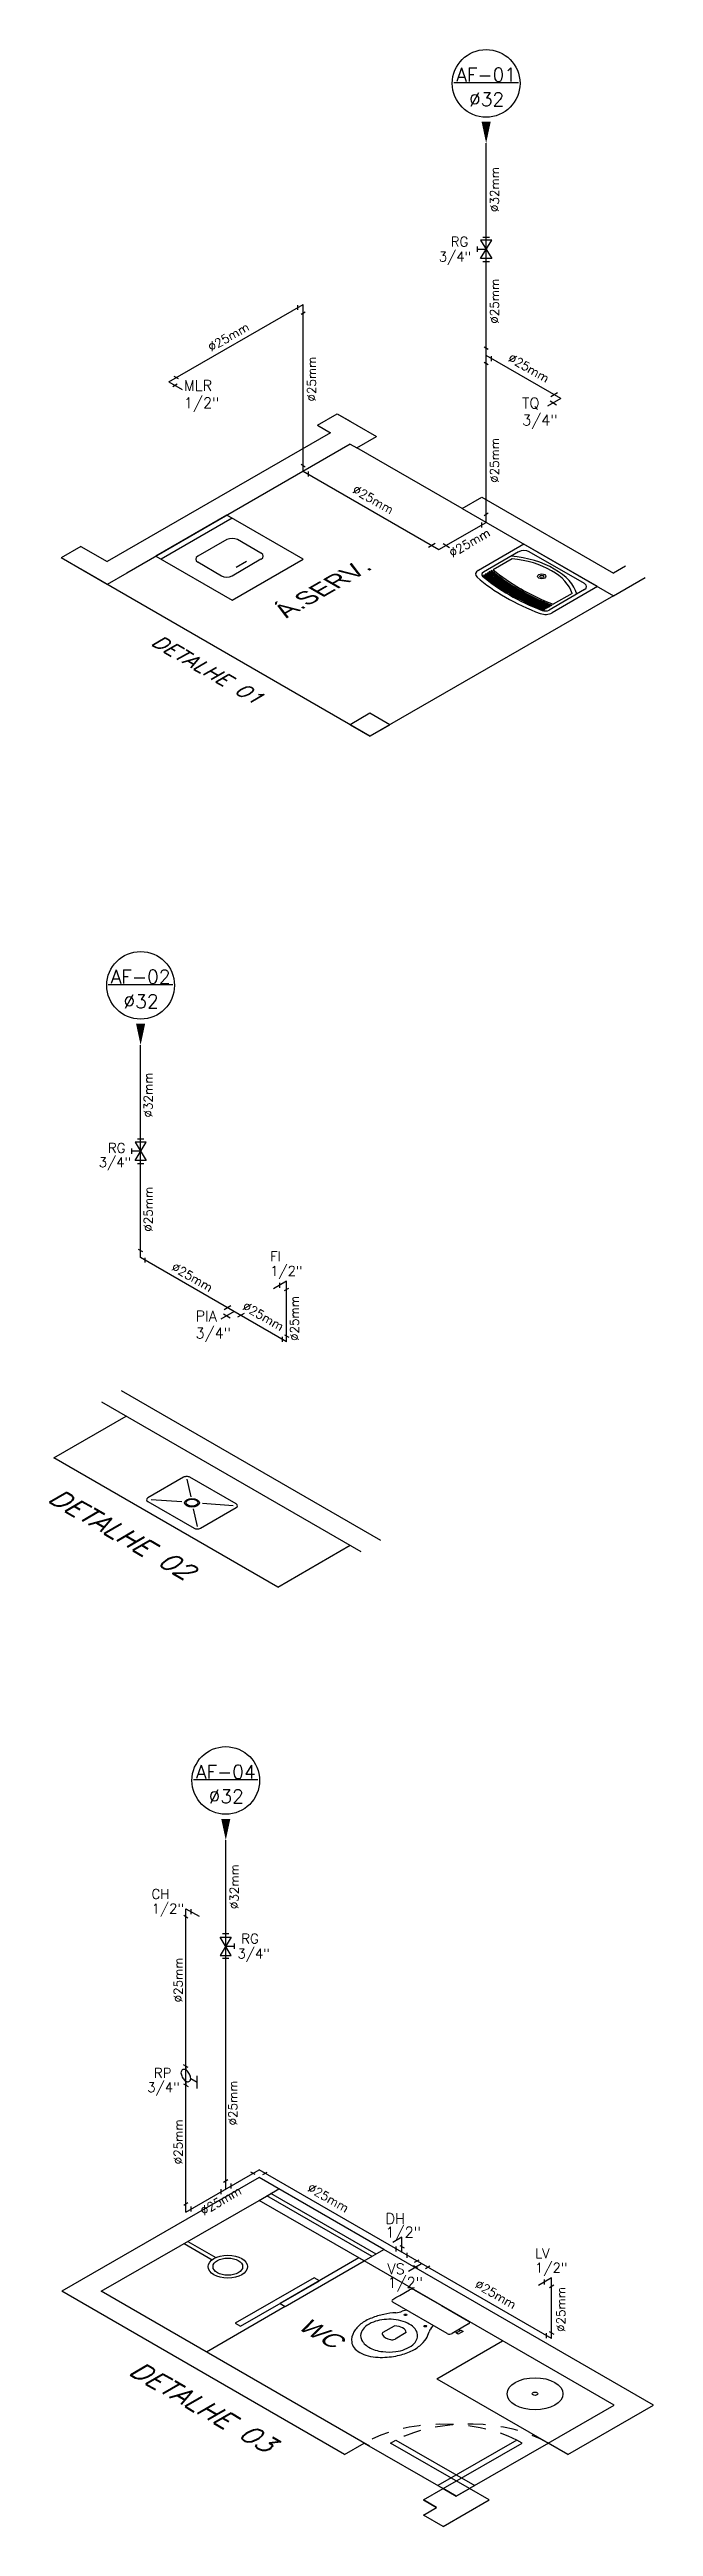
# Model space of a CAD drawing. Header units: millimetres. Extents: x 1936 to 2253, y 326 to 453.
# Drawn here: x 1961.42 to 1965.4, y 350.99 to 367.32 of the extents above; entities that cross this region are included whole.
import ezdxf
from ezdxf.enums import TextEntityAlignment as Align

# ---------------------------------------------------------------- set-up
doc = ezdxf.new("R2010")
doc.units = ezdxf.units.MM
doc.header["$LTSCALE"] = 0.5
doc.linetypes.add('DASHED2', pattern=[0.375, 0.25, -0.125])
for name, color, linetype in [('-HIDRO', 8, 'Continuous'), ('A-PEN-Y', 2, 'Continuous'), ('AF', 5, 'Continuous'), ('CONEXAO_AG_FRIA', 2, 'Continuous'), ('CONEXÃO_HIDRÁULICA', 2, 'Continuous'), ('Diametro', 2, 'Continuous'), ('Prumadas_L', 1, 'Continuous'), ('Prumadas_Q', 3, 'Continuous'), ('Prumadas_T', 2, 'Continuous')]:
    doc.layers.add(name, color=color, linetype=linetype)
doc.layers.add('E-PEN-C', color=4, linetype='Continuous', lineweight=15)
doc.styles.add('CARIMBO_DADOS', font='arial.ttf', dxfattribs={"height": 0.1})
doc.styles.add('ROMANS', font='romans')

msp = doc.modelspace()

# ---------------------------------------------------------------- texts
at = {"layer": 'CONEXAO_AG_FRIA', "style": 'ROMANS'}
for s, height, p in [('RG', 0.064, (1964.065, 366.022)), ('3/4"', 0.064, (1963.986, 365.923)), ('MLR', 0.07, (1962.307, 365.071)), ('1/2"', 0.07, (1962.307, 364.956)), ('TQ', 0.07, (1964.535, 364.955)), ('3/4"', 0.07, (1964.535, 364.843)), ('3/4"', 0.064, (1961.746, 359.954)), ('RG', 0.064, (1961.807, 360.048)), ('FI', 0.064, (1962.875, 359.334)), ('1/2"', 0.064, (1962.875, 359.238)), ('3/4"', 0.07, (1962.384, 358.825)), ('PIA', 0.07, (1962.384, 358.937)), ('CH', 0.064, (1962.094, 355.131)), ('1/2"', 0.064, (1962.094, 355.035)), ('3/4"', 0.064, (1962.66, 354.738)), ('RG', 0.064, (1962.685, 354.837)), ('RP', 0.064, (1962.11, 353.951)), ('3/4"', 0.064, (1962.066, 353.857)), ('DH', 0.07, (1963.635, 352.988)), ('1/2"', 0.07, (1963.635, 352.898)), ('LV', 0.064, (1964.62, 352.763)), ('VS', 0.07, (1963.648, 352.657)), ('1/2"', 0.07, (1963.648, 352.567)), ('1/2"', 0.064, (1964.62, 352.667))]:
    msp.add_text(s, height=height, dxfattribs=at).set_placement(p)
at = {"layer": 'Diametro', "style": 'ROMANS'}
for s, rotation, p in [('%%C32mm', 90, (1964.382, 366.397)), ('%%C25mm', 90, (1964.382, 365.661)), ('%%C25mm', 30, (1962.615, 365.401)), ('%%C25mm', 90, (1963.177, 365.148)), ('%%C25mm', 330, (1964.565, 365.196)), ('%%C25mm', 90, (1964.382, 364.612)), ('%%C25mm', 330, (1963.54, 364.329)), ('%%C25mm', 30, (1964.203, 364.045)), ('%%C32mm', 90, (1962.1, 360.429)), ('%%C25mm', 90, (1962.101, 359.676)), ('%%C25mm', 330, (1962.348, 359.204)), ('%%C25mm', 330, (1962.816, 358.946)), ('%%C25mm', 90, (1963.064, 358.956)), ('%%C32mm', 90, (1962.667, 355.211)), ('%%C25mm', 90, (1962.298, 354.596)), ('%%C25mm', 90, (1962.658, 353.785)), ('%%C25mm', 90, (1962.298, 353.529)), ('%%C25mm', 30, (1962.565, 353.116)), ('%%C25mm', 330, (1963.244, 353.135)), ('%%C25mm', 330, (1964.347, 352.499)), ('%%C25mm', 90, (1964.819, 352.424))]:
    msp.add_text(s, height=0.0576, rotation=rotation, dxfattribs=at).set_placement(p, align=Align.CENTER)
at = {"layer": 'Prumadas_T', "style": 'ROMANS'}
for s, p in [('AF-01', (1964.298, 367.109)), ('%%C32', (1964.301, 366.947)), ('AF-02', (1962.022, 361.164)), ('%%C32', (1962.025, 361.002)), ('AF-04', (1962.583, 355.923)), ('%%C32', (1962.586, 355.761))]:
    msp.add_text(s, height=0.09, dxfattribs=at).set_placement(p, align=Align.CENTER)
at = {"layer": 'Prumadas_T', "style": 'ROMANS', "oblique": 30.0016, "width": 1.154719}
msp.add_text('DETALHE 03', height=0.1135, rotation=330.0008, dxfattribs=at).set_placement((1961.935, 352.003))

# ---------------------------------------------------------------- blocks, each defined once
blk = doc.blocks.new('kl')
at = {"layer": '-HIDRO', "ltscale": 0.05}
for p, q in [((2.388, -0.771), (0.993, 0.624)), ((2.282, -0.877), (0.887, 0.518)), ((0.629, -0.002), (1.018, 0.387)), ((1.833, -1.205), (0.629, -0.002)), ((1.344, -0.198), (1.365, -0.364)), ((1.317, -0.412), (1.152, -0.391)), ((1.379, -0.475), (1.4, -0.64)), ((1.593, -0.447), (1.428, -0.426)), ((1.833, -1.205), (2.222, -0.816))]:
    blk.add_line(p, q, dxfattribs=at)
at = {"layer": '-HIDRO', "ltscale": 0.05, "flags": 128}
blk.add_lwpolyline([(1.61, -0.43), (1.361, -0.182, 0.414214), (1.327, -0.182), (1.135, -0.374, 0.414214), (1.135, -0.408), (1.384, -0.657, 0.414214), (1.417, -0.657), (1.61, -0.464, 0.414214)], format="xyb", close=True, dxfattribs=at)
at = {"layer": '-HIDRO', "ltscale": 0.05}
for radius in [0.04, 0.032]:
    blk.add_circle((1.372, -0.419), radius, dxfattribs=at)
at = {"layer": 'Prumadas_T', "style": 'ROMANS'}
blk.add_text('DETALHE 02', height=0.131, rotation=315, dxfattribs=at).set_placement((0.59, -0.4))
blk = doc.blocks.new('*U34', base_point=(2541.5, 289.3))
at = {"linetype": 'Continuous'}
blk.add_line((2532.6, 286.6), (2532.6, 292.1), dxfattribs=at)
for p, q in [((2541.5, 289.3), (2532.6, 289.3)), ((2535.8, 298.7), (2547.3, 280)), ((2535.8, 280), (2547.3, 298.7)), ((2547.3, 298.7), (2535.8, 298.7)), ((2538.2, 302), (2544.9, 302)), ((2547.3, 280), (2535.8, 280)), ((2538.2, 276.7), (2544.9, 276.7))]:
    blk.add_line(p, q)
blk = doc.blocks.new('NM')
at = {"layer": '-HIDRO'}
for p, q in [((0.166, 1.803), (0.272, 1.909)), ((0.272, 1.909), (0.484, 1.697)), ((0.272, 1.909), (0.342, 1.838)), ((0.166, 1.803), (0.236, 1.732)), ((0.236, 1.732), (-0.966, 0.53)), ((0.342, 1.626), (-0.86, 0.424)), ((0.342, 1.626), (0.378, 1.591)), ((0.342, 1.626), (0.378, 1.591)), ((0.378, 1.591), (0.484, 1.697)), ((0.943, 1.025), (0.378, 1.591)), ((0.943, 1.025), (1.05, 1.131)), ((1.05, 1.131), (1.757, 0.424)), ((-0.322, 0.962), (-0.704, 0.58)), ((-0.293, 0.934), (-0.675, 0.552)), ((0.088, 0.552), (-0.322, 0.962)), ((0.943, 1.025), (1.757, 0.212)), ((-1.107, 0.672), (-1.213, 0.566)), ((-1.107, 0.672), (-0.966, 0.53)), ((-0.322, 0.736), (-0.477, 0.58)), ((-0.138, 0.608), (-0.265, 0.736)), ((1.276, 0.693), (1.031, 0.448)), ((1.672, 0.297), (1.276, 0.693)), ((-0.966, 0.318), (-1.213, 0.566)), ((-0.704, 0.58), (-0.293, 0.17)), ((-0.138, 0.552), (-0.293, 0.396)), ((-0.293, 0.17), (0.088, 0.552)), ((1.247, 0.622), (1.058, 0.433)), ((1.213, 0.556), (1.111, 0.455)), ((1.601, 0.325), (1.304, 0.622)), ((0.448, -1.096), (-1.107, 0.459)), ((-0.86, 0.424), (-0.966, 0.318)), ((-0.35, 0.396), (-0.477, 0.524)), ((-0.216, 0.531), (-0.272, 0.474)), ((1.063, 0.407), (1.058, 0.402)), ((1.073, 0.417), (1.068, 0.412)), ((1.083, 0.427), (1.078, 0.422)), ((1.093, 0.437), (1.088, 0.432)), ((1.103, 0.447), (1.098, 0.442)), ((1.822, 0.489), (1.757, 0.424)), ((1.601, 0.269), (1.412, 0.079)), ((1.672, 0.297), (1.427, 0.052)), ((1.757, 0.212), (0.448, -1.096)), ((1.535, 0.234), (1.433, 0.132)), ((1.386, 0.084), (1.381, 0.079)), ((1.396, 0.094), (1.391, 0.089)), ((1.406, 0.104), (1.401, 0.099)), ((1.416, 0.114), (1.411, 0.109)), ((1.426, 0.124), (1.421, 0.119)), ((0.448, -0.884), (0.342, -0.99)), ((0.555, -0.99), (0.448, -0.884)), ((0.342, -0.99), (0.448, -1.096)), ((0.448, -1.096), (0.555, -0.99))]:
    blk.add_line(p, q, dxfattribs=at)
at = {"layer": '-HIDRO', "ltscale": 0.05}
blk.add_line((1.757, 0.212), (1.928, 0.383), dxfattribs=at)
at = {"layer": '-HIDRO'}
for radius in [0.0225, 0.011]:
    blk.add_circle((1.372, 0.393), radius, dxfattribs=at)
for centre, radius, start, end in [((-0.293, 0.707), 0.04, 45, 135), ((-0.449, 0.552), 0.04, 135, 225), ((-0.166, 0.58), 0.04, 315, 45), ((1.15, 0.188), 0.397, 43.2163, 81.789), ((1.146, 0.174), 0.388, 44.2963, 80.1797), ((1.276, 0.594), 0.04, 45, 135), ((1.066, 0.413), 0.05, 135, 213.2868), ((1.079, 0.411), 0.03, 135, 213.7018), ((2.049, 1.082), 1.202, 214.4577, 225.4155), ((2.049, 1.082), 1.195, 214.3953, 225.4155), ((2.049, 1.082), 1.188, 214.3321, 225.4155), ((2.049, 1.082), 1.181, 214.2681, 225.4155), ((2.049, 1.082), 1.174, 214.2033, 225.4155), ((2.049, 1.082), 1.167, 214.1378, 225.4155), ((2.049, 1.082), 1.16, 214.0715, 225.4155), ((2.049, 1.082), 1.153, 214.0043, 225.4155), ((2.049, 1.082), 1.146, 213.9363, 225.4155), ((2.049, 1.082), 1.139, 213.8675, 225.4155), ((2.052, 1.084), 1.132, 213.7978, 225.4155), ((1.153, 0.168), 0.388, 9.8203, 45.7037), ((1.167, 0.171), 0.397, 8.211, 46.7837), ((-0.322, 0.425), 0.04, 225, 315), ((2.013, 1.035), 1.183, 213.2868, 225), ((2.013, 1.035), 1.153, 213.7018, 225), ((2.061, 1.07), 1.139, 224.5845, 236.1325), ((2.063, 1.073), 1.132, 224.5845, 236.2022), ((1.573, 0.297), 0.04, 315, 45), ((2.013, 1.035), 1.183, 225, 236.7132), ((2.013, 1.035), 1.153, 225, 236.2982), ((2.061, 1.07), 1.202, 224.5845, 235.5423), ((2.061, 1.07), 1.195, 224.5845, 235.6047), ((2.061, 1.07), 1.188, 224.5845, 235.6679), ((2.061, 1.07), 1.181, 224.5845, 235.7319), ((2.061, 1.07), 1.174, 224.5845, 235.7967), ((2.061, 1.07), 1.167, 224.5845, 235.8622), ((2.061, 1.07), 1.16, 224.5845, 235.9285), ((2.061, 1.07), 1.153, 224.5845, 235.9957), ((2.061, 1.07), 1.146, 224.5845, 236.0637), ((1.392, 0.088), 0.05, 236.7132, 315), ((1.39, 0.1), 0.03, 236.2982, 315)]:
    blk.add_arc(centre, radius, start, end, dxfattribs=at)
at = {"layer": '-HIDRO', "style": 'CARIMBO_DADOS'}
blk.add_text('Á.SERV.', height=0.12, rotation=45, dxfattribs=at).set_placement((0.234, 0.234), align=Align.CENTER)
at = {"layer": 'Diametro', "style": 'ROMANS'}
blk.add_text('DETALHE 01', height=0.1, rotation=315, dxfattribs=at).set_placement((-0.451, -0.523), align=Align.CENTER)
blk = doc.blocks.new('FGTT')
at = {"layer": '-HIDRO'}
for p, q in [((-0.399, 1.775), (-1.46, 0.714)), ((0.272, 1.103), (-0.399, 1.775)), ((-0.399, 1.562), (-0.293, 1.669)), ((0.166, 0.997), (-0.399, 1.562)), ((-0.802, 1.16), (-0.783, 1.179)), ((-0.802, 1.16), (-0.651, 1.009)), ((-0.783, 1.179), (-0.632, 1.028)), ((0.166, 0.997), (0.272, 1.103)), ((0.663, 0.329), (0.655, 0.337)), ((0.661, 0.327), (0.687, 0.352)), ((0.672, 0.315), (0.661, 0.327)), ((0.685, 0.328), (0.672, 0.315)), ((0.676, 0.358), (0.684, 0.35)), ((0.698, 0.341), (0.685, 0.328)), ((0.687, 0.352), (0.698, 0.341)), ((0.557, -0.101), (0.911, 0.253)), ((0.557, -0.101), (1.157, -0.7))]:
    blk.add_line(p, q, dxfattribs=at)
at = {"layer": '-HIDRO', "ltscale": 0.05}
for p, q in [((0.209, 1.039), (-0.357, 1.605)), ((0.23, 1.06), (-0.336, 1.626)), ((-1.248, 0.714), (-0.399, 1.562)), ((1.722, -0.347), (0.272, 1.103)), ((0.138, 1.025), (-0.286, 0.601)), ((-0.258, 0.573), (0.166, 0.997)), ((0.166, 0.997), (0.138, 1.025)), ((1.51, -0.347), (0.166, 0.997)), ((-0.102, 0.841), (-0.527, 0.417)), ((-0.498, 0.389), (-0.074, 0.813)), ((-0.074, 0.813), (-0.102, 0.841)), ((0.06, -0.806), (-1.46, 0.714)), ((0.195, -0.729), (-1.248, 0.714)), ((-0.258, 0.573), (-0.682, 0.148)), ((-0.286, 0.601), (-0.258, 0.573)), ((-0.527, 0.417), (-0.498, 0.389)), ((1.156, -0.7), (1.51, -0.347)), ((1.262, -0.806), (1.722, -0.347)), ((0.06, -0.806), (0.166, -0.7)), ((0.166, -0.7), (0.591, -1.125)), ((0.308, -0.7), (0.336, -0.672)), ((0.732, -1.124), (0.308, -0.7)), ((0.336, -0.672), (0.761, -1.096)), ((0.987, -0.672), (0.562, -1.096)), ((0.591, -1.125), (1.015, -0.7)), ((1.157, -0.7), (0.732, -1.124)), ((1.015, -0.7), (0.987, -0.672)), ((1.262, -0.806), (1.156, -0.7)), ((1.263, -0.806), (1.157, -0.7)), ((0.485, -1.231), (0.591, -1.125)), ((0.485, -1.231), (0.591, -1.125)), ((0.562, -1.096), (0.591, -1.125)), ((0.661, -1.195), (0.591, -1.125)), ((0.591, -1.125), (0.661, -1.195)), ((0.761, -1.096), (0.661, -1.195)), ((0.661, -1.195), (0.732, -1.125)), ((0.761, -1.096), (0.732, -1.124)), ((0.838, -1.23), (0.732, -1.124)), ((0.838, -1.231), (0.732, -1.125)), ((0.555, -1.301), (0.485, -1.231)), ((0.485, -1.231), (0.555, -1.301)), ((0.485, -1.372), (0.555, -1.301)), ((0.591, -1.478), (0.838, -1.231)), ((0.591, -1.478), (0.485, -1.372))]:
    blk.add_line(p, q, dxfattribs=at)
at = {"layer": '-HIDRO'}
for points in [[(0.582, 0.582), (0.728, 0.435, -0.418036), (0.728, 0.41), (0.639, 0.321, -0.424217), (0.613, 0.32), (0.321, 0.613, -0.430132), (0.321, 0.639), (0.337, 0.655), (0.358, 0.676), (0.41, 0.728, -0.418036), (0.435, 0.728)], [(0.409, 0.409, 0.18052), (0.311, 0.453, 0.167158), (0.216, 0.428, 0.1), (0.174, 0.385, 0.096291), (0.152, 0.336, 0.13332), (0.152, 0.266, 0.150886), (0.192, 0.192, 0.150886), (0.266, 0.152, 0.13332), (0.336, 0.152, 0.096291), (0.385, 0.174, 0.1), (0.428, 0.216, 0.167158), (0.453, 0.311, 0.18052)], [(0.264, 0.307, -0.276984), (0.269, 0.332), (0.33, 0.392, -0.393258), (0.392, 0.33), (0.332, 0.269, -0.276984), (0.307, 0.264, -0.2)]]:
    blk.add_lwpolyline(points, format="xyb", close=True, dxfattribs=at)
blk.add_lwpolyline([(0.394, 0.539), (0.371, 0.528, -0.060779), (0.337, 0.515, 0.06199), (0.272, 0.499, 0.067868), (0.207, 0.465, 0.08648), (0.149, 0.41, 0.085166), (0.111, 0.336, 0.098298), (0.099, 0.241, 0.182004), (0.143, 0.143, 0.182004), (0.241, 0.099, 0.098298), (0.336, 0.111, 0.085166), (0.41, 0.149, 0.08648), (0.465, 0.207, 0.067868), (0.499, 0.272, 0.06199), (0.515, 0.337, -0.060779), (0.527, 0.371), (0.539, 0.394)], format="xyb", dxfattribs=at)
for centre, radius in [((-0.567, 0.944), 0.106), ((-0.567, 0.944), 0.0797), ((0.389, 0.495), 0.0075), ((0.495, 0.389), 0.0075), ((1.085, -0.241), 0.15), ((1.085, -0.241), 0.015)]:
    blk.add_circle(centre, radius, dxfattribs=at)
at = {"layer": '-HIDRO', "linetype": 'DASHED2'}
for centre, start, end in [((0.592, -1.126), 48.9499, 135), ((0.731, -1.125), 45, 131.0501)]:
    blk.add_arc(centre, 0.601, start, end, dxfattribs=at)
at = {"layer": '-HIDRO', "style": 'CARIMBO_DADOS'}
blk.add_text('WC', height=0.12, rotation=315, dxfattribs=at).set_placement((-0.099, 0.271), align=Align.CENTER)
blk = doc.blocks.new('ADH_CXI_RG_A')
for p, q in [((0.019, 0.067), (-0.019, 0.089)), ((0, 0.078), (0, 0.046)), ((-0.019, -0.067), (0.019, -0.089)), ((0, -0.046), (0, -0.078)), ((0.04, -0.023), (0.094, -0.054)), ((0.094, -0.107), (0.094, -0.002))]:
    blk.add_line(p, q)
blk.add_lwpolyline([(0.04, -0.023, 0.064782), (0.037, -0.006, 0.052885), (0.03, 0.012, 0.05077), (0.02, 0.028, 0.057376), (0.007, 0.041, 0.075912), (-0.007, 0.049, 0.111921), (-0.02, 0.051, 0.1493), (-0.03, 0.047, 0.133827), (-0.037, 0.037, 0.091621), (-0.04, 0.023, 0.064782), (-0.037, 0.006, 0.052885), (-0.03, -0.012, 0.05077), (-0.02, -0.028, 0.057376), (-0.007, -0.041, 0.075912), (0.007, -0.049, 0.111921), (0.02, -0.051, 0.1493), (0.03, -0.047, 0.133827), (0.037, -0.037, 0.091621), (0.04, -0.023)], format="xyb", close=True)
blk = doc.blocks.new('*U18', base_point=(2541.5, 289.3))
at = {"linetype": 'Continuous'}
blk.add_line((2532.6, 286.6), (2532.6, 292.1), dxfattribs=at)
for p, q in [((2541.5, 289.3), (2532.6, 289.3)), ((2535.8, 298.7), (2547.3, 280)), ((2535.8, 280), (2547.3, 298.7)), ((2547.3, 298.7), (2535.8, 298.7)), ((2538.2, 302), (2544.9, 302)), ((2547.3, 280), (2535.8, 280)), ((2538.2, 276.7), (2544.9, 276.7))]:
    blk.add_line(p, q)

# ---------------------------------------------------------------- linework, layer by layer
at = {"layer": 'A-PEN-Y'}
for p, q in [((1962.234, 365.099), (1962.263, 365.116)), ((1962.272, 365.15), (1962.243, 365.166)), ((1964.768, 365.057), (1964.725, 365.032)), ((1964.719, 365.004), (1964.762, 364.979)), ((1963.079, 364.587), (1963.107, 364.57)), ((1963.126, 364.538), (1963.126, 364.505)), ((1963.962, 364.064), (1963.919, 364.039)), ((1964.014, 364.064), (1964.057, 364.039)), ((1962.617, 359.039), (1962.573, 359.014)), ((1962.567, 358.986), (1962.611, 358.961)), ((1962.704, 358.989), (1962.66, 358.964)), ((1962.97, 358.848), (1962.999, 358.832)), ((1962.955, 358.836), (1962.955, 358.803)), ((1962.776, 353.313), (1962.747, 353.329)), ((1962.827, 353.313), (1962.856, 353.33)), ((1963.703, 352.84), (1963.703, 352.807)), ((1963.729, 352.847), (1963.758, 352.83)), ((1963.776, 352.798), (1963.776, 352.765)), ((1963.848, 352.694), (1963.819, 352.711)), ((1963.827, 352.735), (1963.856, 352.752)), ((1963.898, 352.694), (1963.927, 352.711)), ((1964.693, 352.269), (1964.693, 352.235)), ((1964.714, 352.278), (1964.743, 352.261))]:
    msp.add_line(p, q, dxfattribs=at)
at = {"layer": 'AF'}
for p, q in [((1964.298, 364.203), (1964.298, 366.703)), ((1962.209, 365.13), (1963.093, 365.64)), ((1963.093, 364.54), (1963.093, 365.64)), ((1964.789, 365.02), (1964.298, 365.303)), ((1962.209, 365.13), (1962.296, 365.08)), ((1964.789, 365.02), (1964.703, 364.97)), ((1963.093, 364.54), (1963.987, 364.024)), ((1963.987, 364.024), (1964.298, 364.203)), ((1962.022, 359.358), (1962.022, 360.758)), ((1962.984, 358.802), (1962.022, 359.358)), ((1962.984, 359.202), (1962.898, 359.152)), ((1962.984, 358.802), (1962.984, 359.202)), ((1962.638, 359.002), (1962.551, 358.952)), ((1962.583, 353.218), (1962.583, 355.518)), ((1962.32, 353.066), (1962.32, 355.066)), ((1962.32, 355.066), (1962.407, 355.016)), ((1962.32, 353.066), (1962.802, 353.344)), ((1964.729, 352.232), (1962.802, 353.344)), ((1963.743, 352.9), (1963.683, 352.865)), ((1963.743, 352.8), (1963.743, 352.9)), ((1963.873, 352.725), (1963.786, 352.675)), ((1964.729, 352.632), (1964.642, 352.582)), ((1964.729, 352.232), (1964.729, 352.632))]:
    msp.add_line(p, q, dxfattribs=at)
at = {"layer": 'CONEXÃO_HIDRÁULICA'}
for p, q in [((1963.058, 365.604), (1963.058, 365.636)), ((1963.079, 365.576), (1963.107, 365.592)), ((1964.312, 365.342), (1964.284, 365.358)), ((1964.312, 365.241), (1964.284, 365.257)), ((1964.333, 365.267), (1964.333, 365.3)), ((1964.284, 364.249), (1964.312, 364.266)), ((1964.269, 364.17), (1964.269, 364.203)), ((1962.036, 359.395), (1962.008, 359.411)), ((1962.051, 359.325), (1962.051, 359.357)), ((1962.938, 359.159), (1962.938, 359.192)), ((1962.97, 359.14), (1962.998, 359.156)), ((1962.334, 355.004), (1962.306, 355.02)), ((1962.355, 355.03), (1962.355, 355.062)), ((1962.553, 353.185), (1962.553, 353.217)), ((1962.569, 353.264), (1962.597, 353.28)), ((1962.619, 353.222), (1962.619, 353.255)), ((1962.306, 353.112), (1962.334, 353.129)), ((1962.356, 353.071), (1962.356, 353.103)), ((1964.682, 352.589), (1964.682, 352.621)), ((1964.715, 352.569), (1964.743, 352.586))]:
    msp.add_line(p, q, dxfattribs=at)
at = {"layer": 'Prumadas_L'}
for p, q in [((1964.086, 367.103), (1964.51, 367.103)), ((1961.809, 361.157), (1962.234, 361.157)), ((1962.37, 355.917), (1962.795, 355.917))]:
    msp.add_line(p, q, dxfattribs=at)
for points in [[(1964.298, 366.703), (1964.268, 366.844), (1964.328, 366.844)], [(1962.022, 360.758), (1961.992, 360.899), (1962.052, 360.899)], [(1962.583, 355.518), (1962.553, 355.658), (1962.613, 355.658)]]:
    msp.add_solid(points, dxfattribs=at)
at = {"layer": 'Prumadas_Q'}
for centre in [(1964.298, 367.097), (1962.022, 361.152), (1962.583, 355.911)]:
    msp.add_circle(centre, 0.223, dxfattribs=at)

# ---------------------------------------------------------------- block references
at = {"xscale": 1.22478281, "yscale": 0.70710614, "zscale": 1.22478281}
for name, p in [('NM', (1962.984, 363.57)), ('FGTT', (1963.291, 352.039))]:
    msp.add_blockref(name, p, dxfattribs=at)
at = {"layer": 'CONEXAO_AG_FRIA', "xscale": 0.006400000000212458, "yscale": 0.006399999999985084, "zscale": 0.6400000000000001, "rotation": 1.814783487342004e-10}
msp.add_blockref('*U18', (1964.298, 366.003), dxfattribs=at)
at = {"layer": 'CONEXAO_AG_FRIA', "yscale": 0.006399999999985084, "zscale": 0.6400000000000001}
for name, p, xscale in [('*U34', (1962.022, 360.058), 0.006400000000212458), ('*U18', (1962.583, 354.818), -0.006400000000212458)]:
    msp.add_blockref(name, p, dxfattribs=dict(at, xscale=xscale))
at = {"layer": 'CONEXÃO_HIDRÁULICA', "xscale": 0.8000000000001819, "yscale": 0.7999999999999545, "zscale": 0.8, "rotation": 7.81612980987257e-10}
msp.add_blockref('ADH_CXI_RG_A', (1962.32, 353.966), dxfattribs=at)
at = {"layer": 'E-PEN-C', "xscale": 1.224782809999994, "yscale": 0.7071061400000005, "zscale": 1.22478281}
msp.add_blockref('kl', (1960.68, 358.038), dxfattribs=at)

msp.set_redraw_order([(e.dxf.handle, doc.entitydb.next_handle()) for e in msp.query("TEXT MTEXT ATTDEF DIMENSION ARC_DIMENSION")])  # texts and dimensions are drawn at this point

doc.saveas('drawing.dxf')
